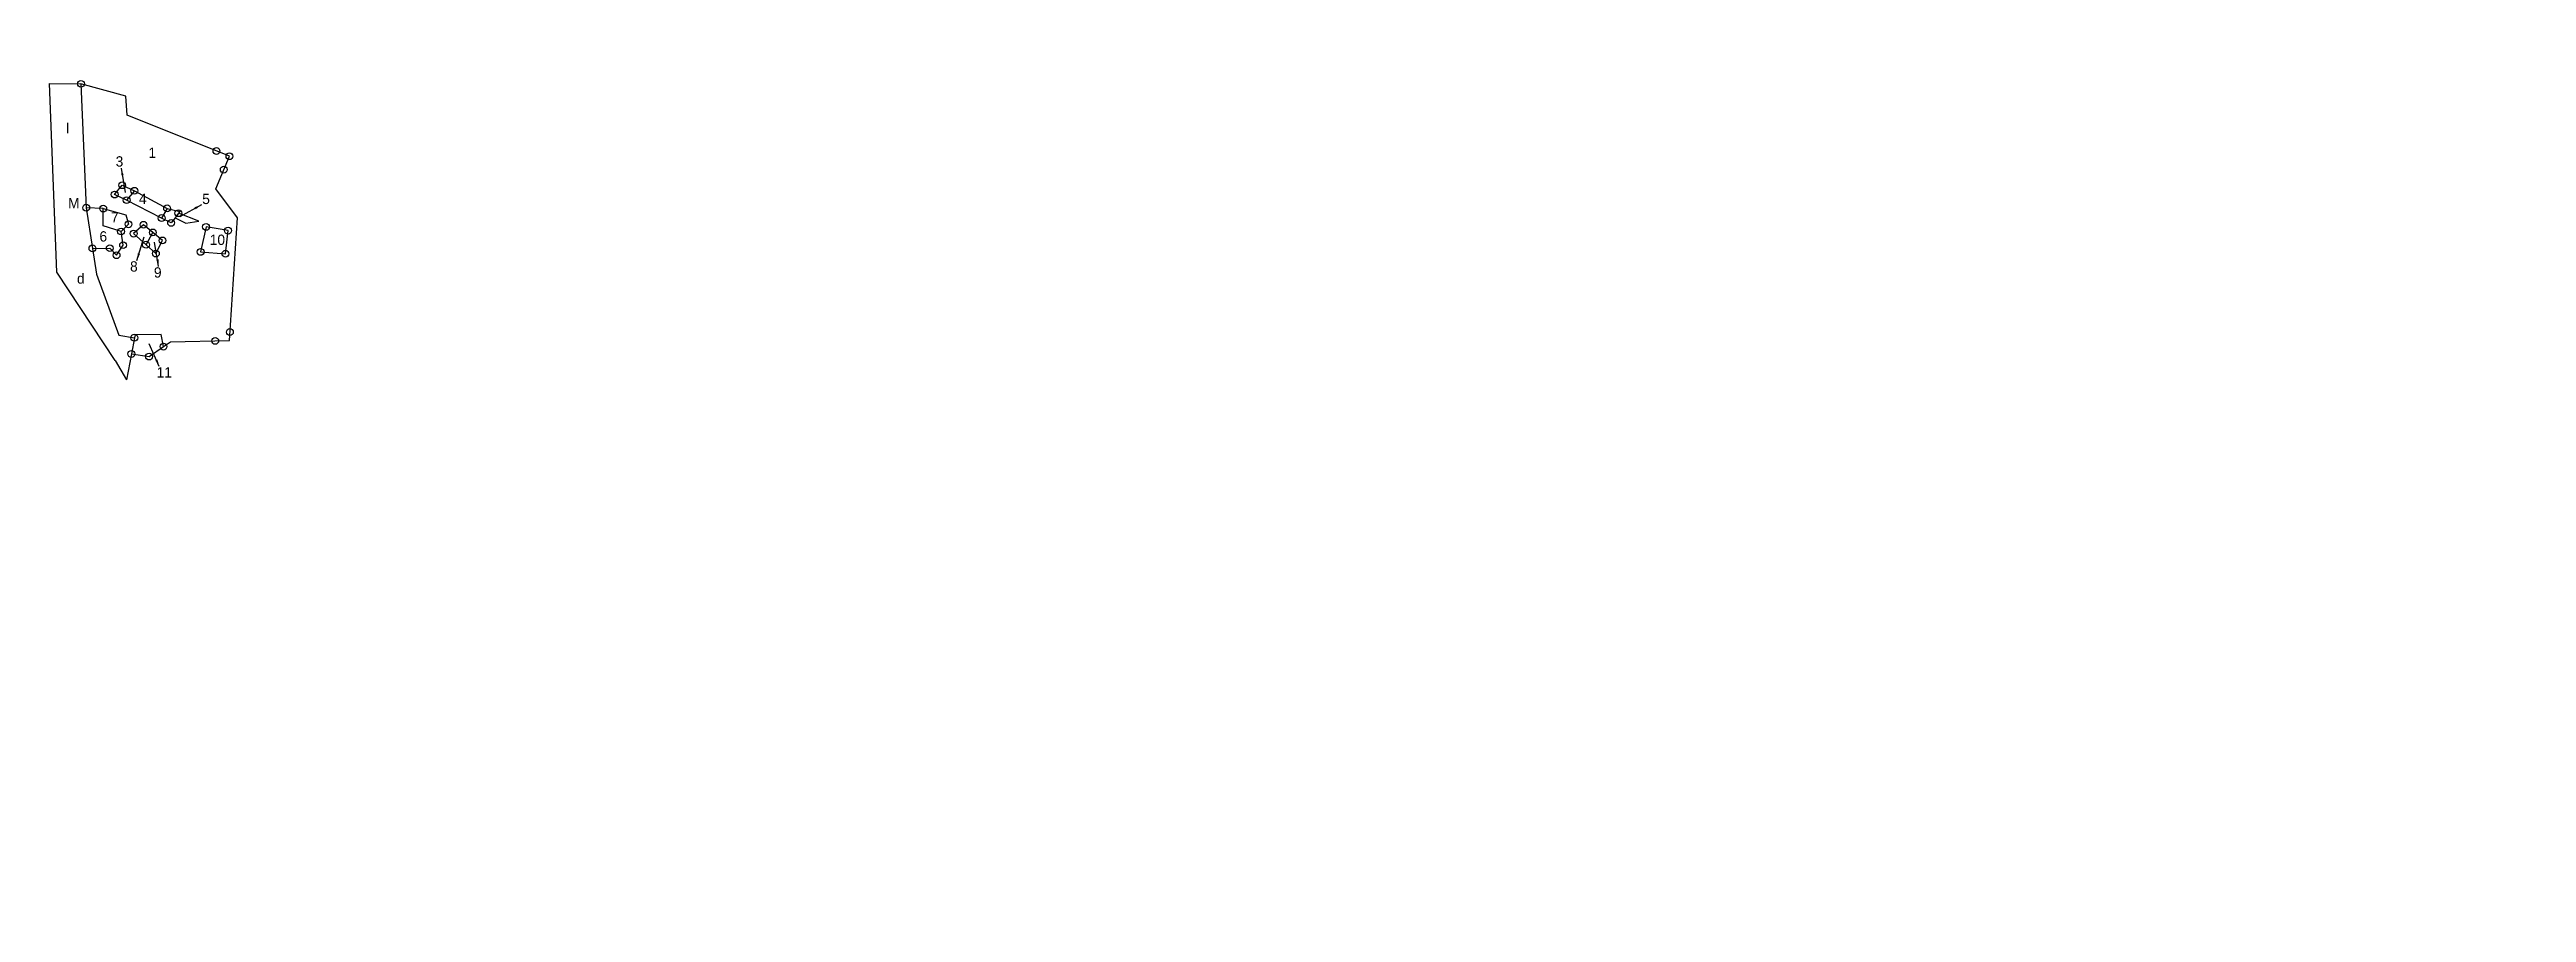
# Model space of a CAD drawing. Header units: metres. Extents: x -219 to 311408, y 87 to 1936973.
# Drawn here: x -219.1 to 213.9, y 87.4 to 238.3 of the extents above; entities that cross this region are included whole.
import ezdxf

# ---------------------------------------------------------------- set-up
doc = ezdxf.new("R2010")
doc.units = ezdxf.units.M
doc.header["$LTSCALE"] = 0.3
doc.header["$MEASUREMENT"] = 0
doc.header["$PDMODE"] = 1
doc.layers.get('0').update_dxf_attribs({"linetype": 'CONTINUOUS'})
for name, color, linetype in [('OFF', 1, 'CONTINUOUS'), ('POLY_PARCEL', 6, 'CONTINUOUS'), ('POLY_ROAD', 30, 'CONTINUOUS'), ('SYM_ARROW', 1, 'CONTINUOUS'), ('SYM_STONE', 1, 'CONTINUOUS'), ('TEXT_MAPIN', 7, 'CONTINUOUS'), ('TEXT_PARCEL', 7, 'CONTINUOUS')]:
    doc.layers.add(name, color=color, linetype=linetype)
doc.styles.add('TEXT_MAP', font='')
doc.styles.get('TEXT_MAP').set_extended_font_data('Kruti Dev 050')
doc.dimstyles.get("Standard").update_dxf_attribs({"dimtxt": 0.18, "dimasz": 0.18, "dimexe": 0.18, "dimexo": 0.0625, "dimgap": 0.09, "dimtad": 0, "dimtih": 1, "dimtoh": 1, "dimdec": 4, "dimzin": 0, "dimdsep": 46, "dimtxsty": 'Standard', "dimcen": 0.09, "dimadec": 0, "dimazin": 0, "dimtfac": 1, "dimtdec": 4, "dimtofl": 0, "dimtmove": 0, "dimatfit": 3, "dimfxl": 0, "dimtolj": 1, "dimtzin": 0, "dimarcsym": 0})

# ---------------------------------------------------------------- blocks, each defined once
blk = doc.blocks.new('STONE')
blk.add_circle((0, 0), 0.851)
blk = doc.blocks.new('TEXTARROW')
blk.add_leader([(0.04, -0.01), (8.68, -0.01)], dimstyle='Standard', override={"dimtxt": 2.5, "dimasz": 2.5, "dimexe": 1.25, "dimexo": 0.625, "dimgap": 0.625, "dimtad": 1, "dimtih": 0, "dimtoh": 0, "dimzin": 8, "dimcen": 2.5, "dimtofl": 1})
blk = doc.blocks.new('6')
at = {"layer": 'OFF'}
for points in [[(41.47, 310.05), (46.97, 309.97)], [(52.93, 261.62), (54.93, 258.21)]]:
    blk.add_lwpolyline(points, dxfattribs=at)
at = {"layer": 'POLY_PARCEL'}
for points in [[(61.4, 264.03), (62.62, 264.88), (72.92, 265.08), (74.33, 286.57), (70.54, 291.61), (72.92, 297.32), (55.04, 304.52), (54.83, 307.81), (46.97, 309.97)], [(54.95, 289.63), (52.86, 290.61), (54.17, 292.25), (56.3, 291.27)], [(56.3, 291.27), (54.95, 289.63)], [(56.3, 291.27), (62.03, 288.2)], [(50.86, 288.16), (47.89, 288.32)], [(50.86, 288.16), (54.83, 287.05), (55.28, 285.41), (53.97, 284.15)], [(53.97, 284.15), (50.86, 285.17), (50.86, 288.16)], [(61.07, 286.51), (54.95, 289.63)], [(62.03, 288.2), (61.07, 286.51)], [(63.42, 286.57), (62.73, 285.66), (61.07, 286.51)], [(62.03, 288.2), (64.25, 287.67)], [(63.42, 286.57), (65.31, 285.62), (67.56, 285.99), (64, 287.35)], [(64, 287.35), (63.42, 286.57)], [(64.25, 287.67), (64, 287.35)], [(48.98, 281.2), (52, 281.24), (53.19, 280.01), (54.34, 281.77), (53.97, 284.15)], [(59.53, 283.99), (57.9, 285.33), (56.18, 283.78)], [(56.18, 283.78), (58.35, 281.84)], [(58.35, 281.84), (59.53, 283.99)], [(58.35, 281.84), (60.07, 280.3), (61.22, 282.59), (59.53, 283.99)], [(68.83, 284.96), (67.89, 280.59), (72.23, 280.26), (72.68, 284.31), (68.83, 284.96)], [(61.4, 264.03), (61, 266.12), (56.45, 266.07), (56.31, 265.58)], [(55.78, 262.74), (58.87, 262.29), (61.4, 264.03)]]:
    blk.add_lwpolyline(points, dxfattribs=at)
at = {"layer": 'POLY_ROAD'}
for points in [[(52.93, 261.62), (42.76, 277.03), (41.47, 310.05)], [(46.97, 309.97), (47.89, 288.32)], [(47.89, 288.32), (48.98, 281.2)], [(48.98, 281.2), (49.68, 276.7), (53.6, 266.04), (56.31, 265.58)], [(56.31, 265.58), (55.78, 262.74)], [(55.78, 262.74), (54.93, 258.21)]]:
    blk.add_lwpolyline(points, dxfattribs=at)
at = {"layer": 'SYM_ARROW', "xscale": 0.5, "yscale": 0.5, "zscale": 0.5}
for p, rotation in [((54.01, 295.25), 279.4693661054827), ((68.05, 288.83), 209.0361179715846), ((56.74, 279.08), 73.28862704733432), ((60.55, 278), 99.76333093451467), ((60.67, 260.52), 113.9786083736843)]:
    blk.add_blockref('TEXTARROW', p, dxfattribs=dict(at, rotation=rotation))
at = {"layer": 'SYM_STONE', "xscale": 0.7, "yscale": 0.7, "zscale": 0.7}
for p in [(46.97, 309.97), (70.65, 298.23), (71.94, 294.97), (72.92, 297.32), (52.86, 290.61), (54.17, 292.25), (54.95, 289.63), (56.3, 291.27), (47.89, 288.32), (50.86, 288.16), (55.28, 285.41), (57.9, 285.33), (61.07, 286.51), (62.03, 288.2), (62.73, 285.66), (64, 287.35), (48.98, 281.2), (52, 281.24), (53.97, 284.15), (54.34, 281.77), (56.18, 283.78), (58.35, 281.84), (59.53, 283.99), (61.22, 282.59), (68.83, 284.96), (72.68, 284.31), (53.19, 280.01), (60.07, 280.3), (67.89, 280.59), (72.23, 280.26), (56.31, 265.58), (61.4, 264.03), (70.44, 265.03), (73.01, 266.58), (55.78, 262.74), (58.87, 262.29)]:
    blk.add_blockref('STONE', p, dxfattribs=at)
at = {"layer": 'TEXT_MAPIN', "style": 'TEXT_MAP'}
for s, p in [('l', (44.37, 301.31)), ('M', (44.72, 288.23)), ('d', (46.27, 275.03))]:
    blk.add_text(s, height=1.8, dxfattribs=at).set_placement(p)
at = {"layer": 'TEXT_PARCEL', "style": 'TEXT_MAP'}
for s, p in [('1', (58.77, 297.03)), ('3', (53.03, 295.51)), ('4', (57.1, 288.95)), ('5', (68.17, 288.95)), ('7', (52.22, 285.73)), ('6', (50.2, 282.4)), ('10', (69.48, 281.81)), ('8', (55.55, 277.15)), ('9', (59.72, 276.1)), ('11', (60.19, 258.62))]:
    blk.add_text(s, height=1.8, dxfattribs=at).set_placement(p)

msp = doc.modelspace()

# ---------------------------------------------------------------- linework, layer by layer
at = {"layer": 'POLY_PARCEL'}
for p in [(195.16, 238.32), (160.21, 234.75), (189.47, 237.5), (213.95, 236.37), (188.75, 231.8), (132, 228.3), (154.3, 223.88), (188.57, 224.01), (187.8, 214.88), (134.23, 208.05), (160.05, 209.13), (188.97, 206.32), (200.87, 207.38), (163.43, 197.11), (183.16, 195.46), (183.99, 191.52), (187.28, 190.73), (131.53, 188.36), (137.49, 187.25), (190.2, 189.8), (154.87, 185.6), (178.81, 178.27), (199.21, 181.86), (182.64, 172.27), (151.5, 164.66), (178.02, 168.88), (135.59, 159.03), (149.02, 151.72), (197.85, 155.12), (142.4, 151.17), (162.58, 151.36), (163.33, 143.31), (166.72, 138.66), (183.52, 139.55), (197.57, 139.43), (155.9, 137.44), (167.19, 134.59), (151.95, 126.58), (160.73, 122.96), (180.2, 124.69), (146.54, 115.1), (190.4, 114.83), (136.7, 108.76), (163.71, 97.2), (154.06, 87.78), (175.02, 87.45)]:
    msp.add_point(p, dxfattribs=at)

# ---------------------------------------------------------------- block references
msp.add_blockref('6', (-260.56, -77.65))

doc.saveas('drawing.dxf')
